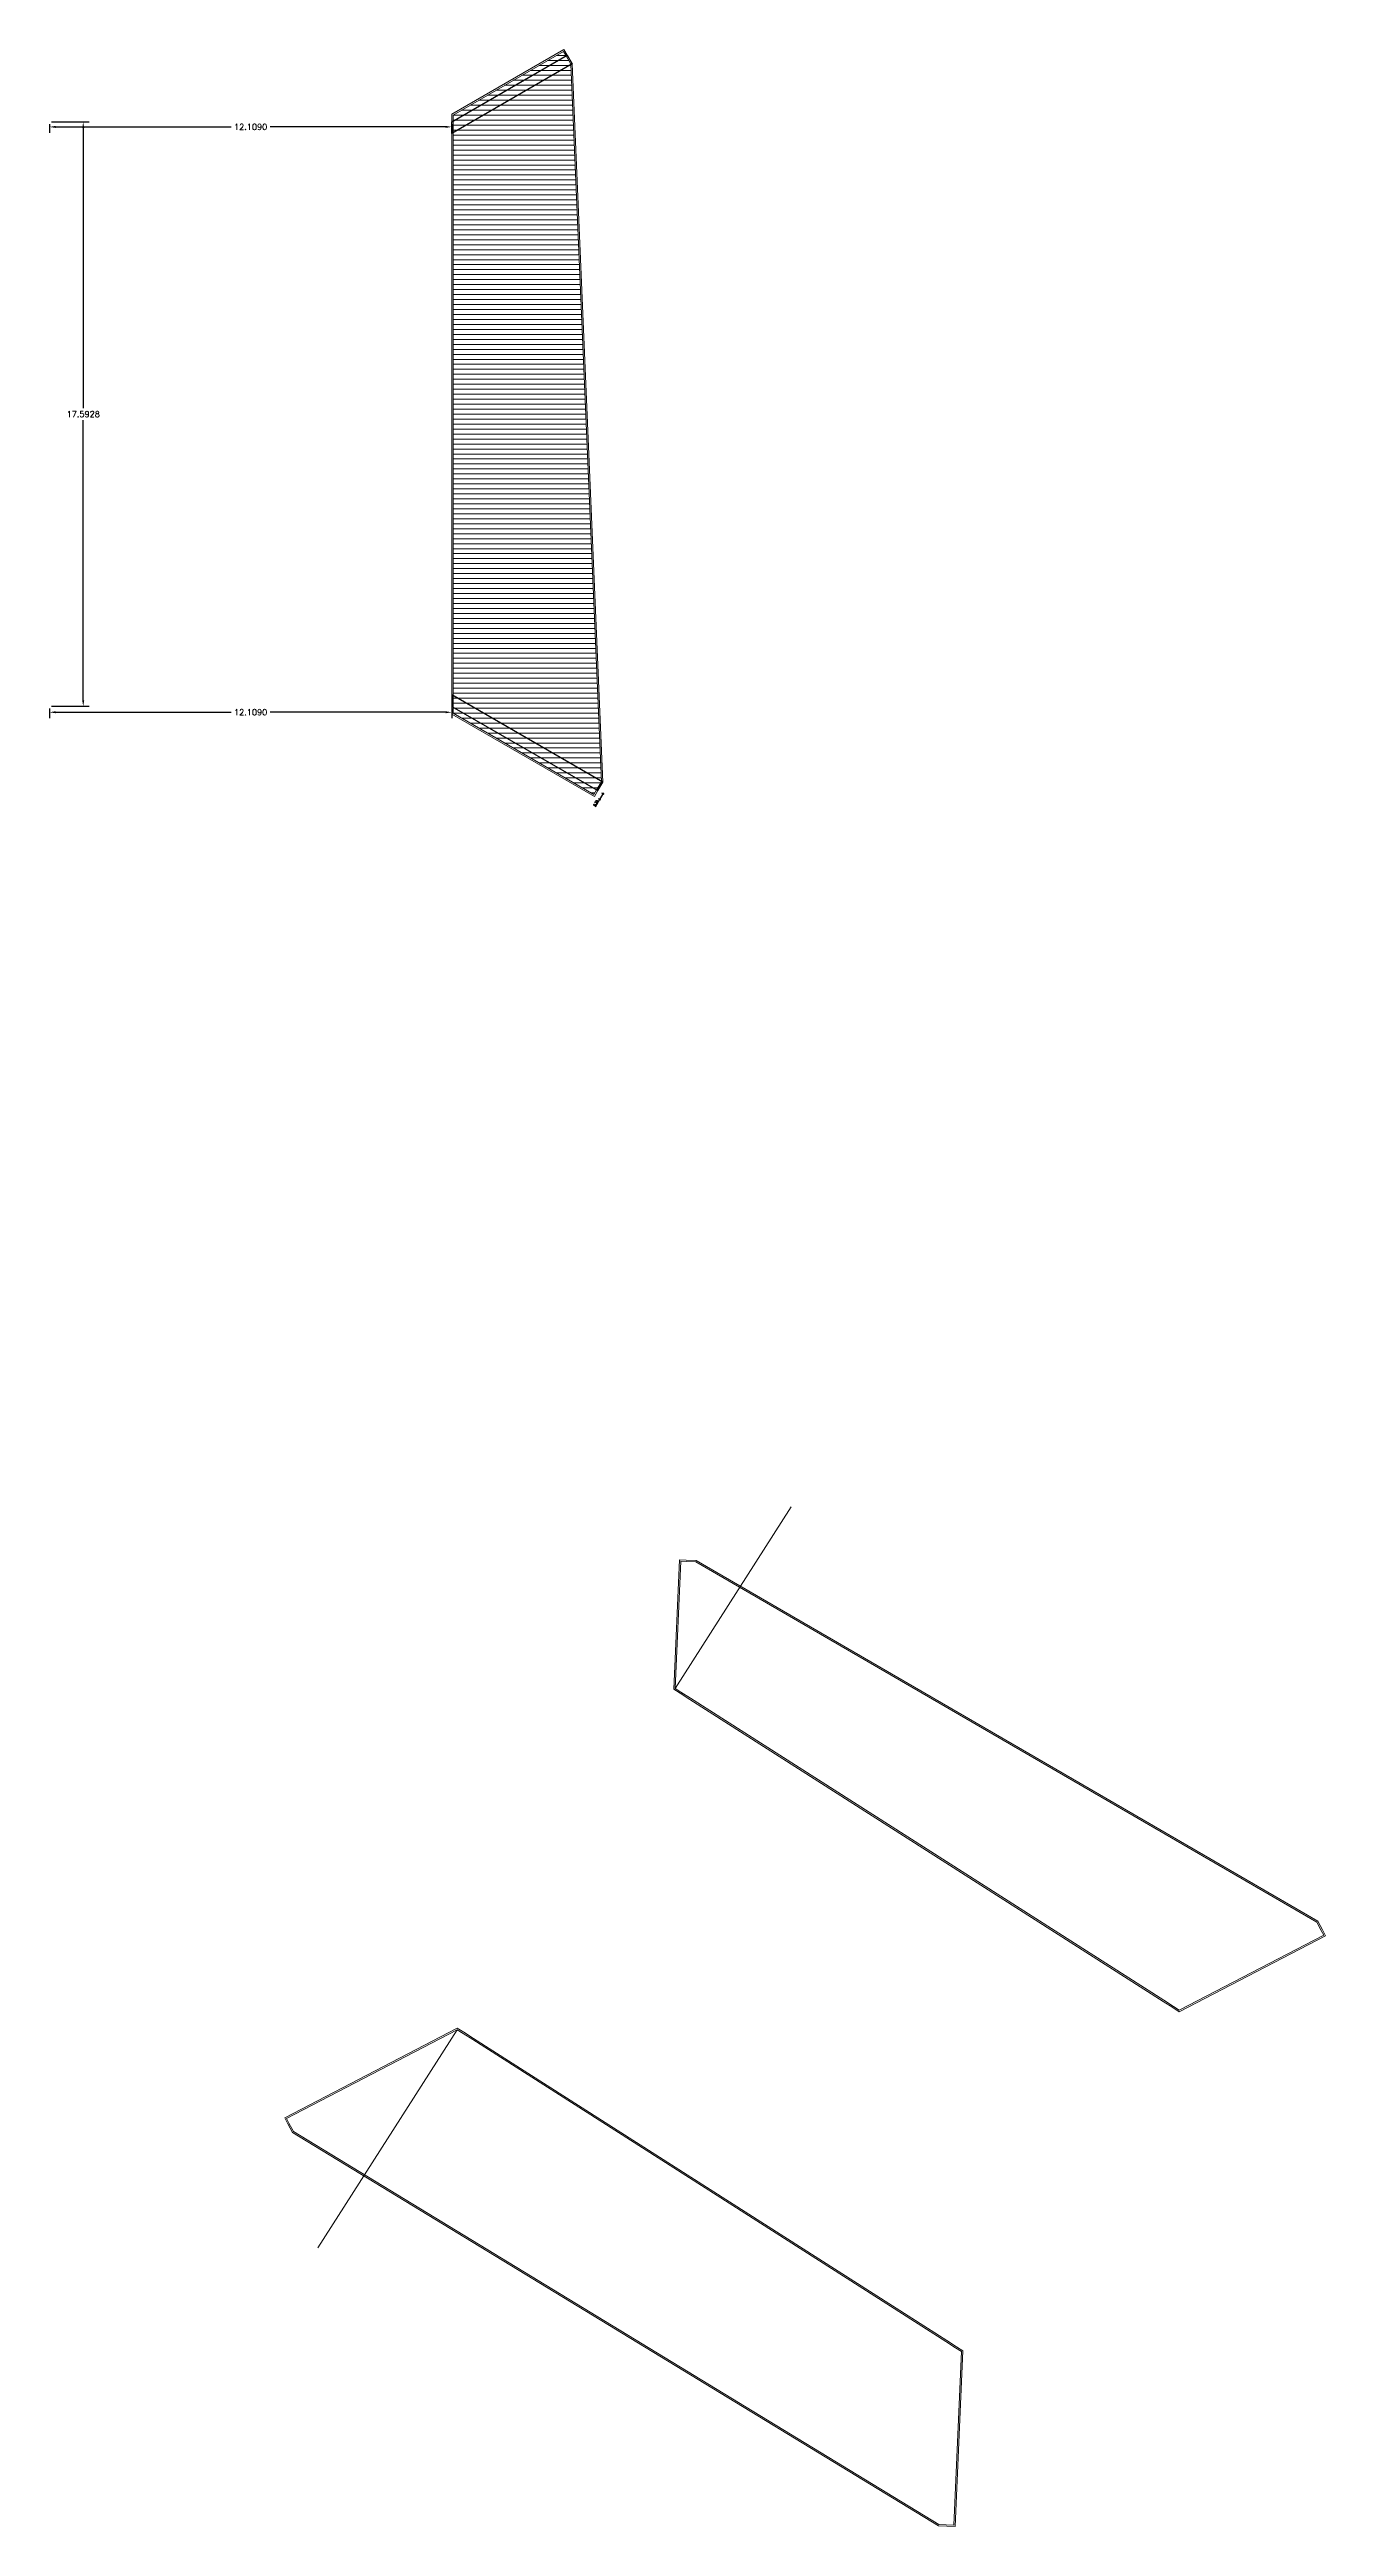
# Model space of a CAD drawing. Header units: metres. Extents: x 1291 to 1536, y 1774 to 1932.
# Drawn here: x 1341.4 to 1379.8, y 1817 to 1891.6 of the extents above; entities that cross this region are included whole.
import ezdxf

# ---------------------------------------------------------------- set-up
doc = ezdxf.new("R2010")
doc.units = ezdxf.units.M
doc.layers.add('Layer1', color=6, linetype='Continuous', lineweight=20)
doc.layers.add('YPSOM_CONTORNO AZUL', color=164, linetype='Continuous')
doc.styles.get("Standard").update_dxf_attribs({"font": 'simplex.shx'})
doc.styles.add('YPSOM-TEXTO', font='romans.shx')
doc.dimstyles.get("Standard").update_dxf_attribs({"dimtxt": 0.18, "dimasz": 0.18, "dimexe": 0.18, "dimexo": 0.0625, "dimgap": 0.09, "dimtad": 0, "dimtih": 1, "dimtoh": 1, "dimdec": 4, "dimzin": 0, "dimdsep": 46, "dimtxsty": 'Standard', "dimcen": 0.09, "dimadec": 0, "dimazin": 0, "dimtfac": 1, "dimtdec": 4, "dimtofl": 0, "dimtmove": 0, "dimatfit": 3, "dimfxl": 1, "dimtolj": 1, "dimtzin": 0, "dimarcsym": 0})
doc.dimstyles.new('YPSOM_25', dxfattribs={"dimscale": 0.025, "dimtxt": 2.5, "dimasz": 1.75, "dimexe": 1.25, "dimexo": 5, "dimtad": 1, "dimzin": 1, "dimdsep": 46, "dimtxsty": 'YPSOM-TEXTO', "dimblk": 'ARCHTICK', "dimcen": 0, "dimdle": 1.25, "dimclrd": 1, "dimclre": 9, "dimclrt": 2, "dimadec": 0, "dimazin": 0, "dimtfac": 1, "dimtmove": 0, "dimatfit": 3, "dimfxl": 1, "dimarcsym": 0})

# ---------------------------------------------------------------- blocks, each defined once
blk = doc.blocks.new('*D339')
at = {"layer": 'Defpoints', "color": 0, "transparency": 16777216}
for p in [(1341.353, 1889.374), (1342.367, 1889.374), (1341.353, 1871.782)]:
    blk.add_point(p, dxfattribs=at)
at = {"layer": 'Layer1', "color": 0, "lineweight": -2, "transparency": 16777216}
for p, q in [((1341.415, 1889.374), (1342.547, 1889.374)), ((1342.367, 1889.194), (1342.367, 1880.758)), ((1342.367, 1871.962), (1342.367, 1880.398)), ((1341.415, 1871.782), (1342.547, 1871.782))]:
    blk.add_line(p, q, dxfattribs=at)
at = {"layer": 'Layer1', "color": 0, "transparency": 16777216}
for points in [[(1342.337, 1889.194), (1342.397, 1889.194), (1342.367, 1889.374)], [(1342.337, 1871.962), (1342.397, 1871.962), (1342.367, 1871.782)]]:
    blk.add_solid(points, dxfattribs=at)
at = {"layer": 'Layer1', "color": 0, "transparency": 16777216, "insert": (1342.367, 1880.578), "char_height": 0.18, "attachment_point": 5}
blk.add_mtext('\\A1;17.5928', dxfattribs=at)
blk = doc.blocks.new('*D340')
at = {"layer": 'Defpoints', "color": 0, "transparency": 16777216}
for p in [(1341.353, 1889.374), (1353.462, 1889.374), (1353.462, 1889.225)]:
    blk.add_point(p, dxfattribs=at)
at = {"layer": 'Layer1', "color": 0, "lineweight": -2, "transparency": 16777216}
for p, q in [((1341.353, 1889.312), (1341.353, 1889.045)), ((1341.533, 1889.225), (1346.82, 1889.225)), ((1353.282, 1889.225), (1347.994, 1889.225)), ((1353.462, 1889.312), (1353.462, 1889.045))]:
    blk.add_line(p, q, dxfattribs=at)
at = {"layer": 'Layer1', "color": 0, "transparency": 16777216}
for points in [[(1341.533, 1889.255), (1341.533, 1889.195), (1341.353, 1889.225)], [(1353.282, 1889.255), (1353.282, 1889.195), (1353.462, 1889.225)]]:
    blk.add_solid(points, dxfattribs=at)
at = {"layer": 'Layer1', "color": 0, "transparency": 16777216, "insert": (1347.407, 1889.225), "char_height": 0.18, "attachment_point": 5}
blk.add_mtext('\\A1;12.1090', dxfattribs=at)
blk = doc.blocks.new('*D341')
at = {"layer": 'Defpoints', "color": 0, "transparency": 16777216}
for p in [(1341.353, 1871.782), (1353.462, 1871.782), (1353.462, 1871.603)]:
    blk.add_point(p, dxfattribs=at)
at = {"layer": 'Layer1', "color": 0, "lineweight": -2, "transparency": 16777216}
for p, q in [((1341.353, 1871.719), (1341.353, 1871.423)), ((1341.533, 1871.603), (1346.82, 1871.603)), ((1353.282, 1871.603), (1347.994, 1871.603)), ((1353.462, 1871.719), (1353.462, 1871.423))]:
    blk.add_line(p, q, dxfattribs=at)
at = {"layer": 'Layer1', "color": 0, "transparency": 16777216}
for points in [[(1341.533, 1871.633), (1341.533, 1871.573), (1341.353, 1871.603)], [(1353.282, 1871.633), (1353.282, 1871.573), (1353.462, 1871.603)]]:
    blk.add_solid(points, dxfattribs=at)
at = {"layer": 'Layer1', "color": 0, "transparency": 16777216, "insert": (1347.407, 1871.603), "char_height": 0.18, "attachment_point": 5}
blk.add_mtext('\\A1;12.1090', dxfattribs=at)
blk = doc.blocks.new('_ArchTick')
at = {"color": 0, "linetype": 'ByBlock', "const_width": 0.15}
blk.add_lwpolyline([(-0.5, -0.5), (0.5, 0.5)], dxfattribs=at)
blk = doc.blocks.new('*D351')
at = {"layer": 'Defpoints', "color": 0, "transparency": 16777216}
for p in [(1357.757, 1869.071), (1357.857, 1869.244), (1357.913, 1868.981)]:
    blk.add_point(p, dxfattribs=at)
at = {"layer": 'Layer1', "color": 1, "lineweight": -2, "transparency": 16777216}
for p, q in [((1357.913, 1868.981), (1357.781, 1868.751)), ((1358.029, 1869.181), (1357.913, 1868.981))]:
    blk.add_line(p, q, dxfattribs=at)
at = {"layer": 'Layer1', "color": 9, "lineweight": -2, "transparency": 16777216}
for p, q in [((1357.865, 1869.008), (1357.94, 1868.965)), ((1357.965, 1869.181), (1358.04, 1869.138))]:
    blk.add_line(p, q, dxfattribs=at)
at = {"layer": 'Layer1', "color": 1, "lineweight": -2, "transparency": 16777216, "xscale": 0.04375, "yscale": 0.04375, "zscale": 0.04375}
for p, rotation in [((1357.913, 1868.981), 239.9999999989483), ((1358.013, 1869.154), 59.99999999894823)]:
    blk.add_blockref('_ArchTick', p, dxfattribs=dict(at, rotation=rotation))
at = {"layer": 'Layer1', "color": 2, "transparency": 16777216, "insert": (1357.795, 1868.87), "char_height": 0.0625, "attachment_point": 5, "rotation": 60, "style": 'YPSOM-TEXTO'}
blk.add_mtext('0.20', dxfattribs=at)

msp = doc.modelspace()

# ---------------------------------------------------------------- linework, layer by layer
at = {"layer": 'Layer1'}
for p, q in [((1357.04825, 1891.07768), (1356.09171, 1891.07768)), ((1356.97857, 1891.22768), (1356.35152, 1891.22768)), ((1356.89197, 1891.37768), (1356.61133, 1891.37768)), ((1357.0802, 1890.32768), (1354.79267, 1890.32768)), ((1357.07381, 1890.47768), (1355.05248, 1890.47768)), ((1357.06742, 1890.62768), (1355.31229, 1890.62768)), ((1357.06103, 1890.77768), (1355.5721, 1890.77768)), ((1357.05464, 1890.92768), (1355.83191, 1890.92768)), ((1357.11214, 1889.57768), (1353.50171, 1889.57768)), ((1357.10575, 1889.72768), (1353.75344, 1889.72768)), ((1357.09936, 1889.87768), (1354.01325, 1889.87768)), ((1357.09297, 1890.02768), (1354.27306, 1890.02768)), ((1357.08658, 1890.17768), (1354.53287, 1890.17768)), ((1357.11853, 1889.42768), (1353.50171, 1889.42768)), ((1357.12492, 1889.27768), (1353.50171, 1889.27768)), ((1357.1313, 1889.12768), (1353.50171, 1889.12768)), ((1357.13769, 1888.97768), (1353.50171, 1888.97768)), ((1357.14408, 1888.82768), (1353.50171, 1888.82768)), ((1357.15047, 1888.67768), (1353.50171, 1888.67768)), ((1357.15686, 1888.52768), (1353.50171, 1888.52768)), ((1357.16325, 1888.37768), (1353.50171, 1888.37768)), ((1357.16964, 1888.22768), (1353.50171, 1888.22768)), ((1357.17603, 1888.07768), (1353.50171, 1888.07768)), ((1357.18241, 1887.92768), (1353.50171, 1887.92768)), ((1357.1888, 1887.77768), (1353.50171, 1887.77768)), ((1357.19519, 1887.62768), (1353.50171, 1887.62768)), ((1357.20158, 1887.47768), (1353.50171, 1887.47768)), ((1357.20797, 1887.32768), (1353.50171, 1887.32768)), ((1357.21436, 1887.17768), (1353.50171, 1887.17768)), ((1357.22075, 1887.02768), (1353.50171, 1887.02768)), ((1357.22713, 1886.87768), (1353.50171, 1886.87768)), ((1357.23352, 1886.72768), (1353.50171, 1886.72768)), ((1357.23991, 1886.57768), (1353.50171, 1886.57768)), ((1357.2463, 1886.42768), (1353.50171, 1886.42768)), ((1357.25269, 1886.27768), (1353.50171, 1886.27768)), ((1357.25908, 1886.12768), (1353.50171, 1886.12768)), ((1357.26547, 1885.97768), (1353.50171, 1885.97768)), ((1357.27185, 1885.82768), (1353.50171, 1885.82768)), ((1357.27824, 1885.67768), (1353.50171, 1885.67768)), ((1357.28463, 1885.52768), (1353.50171, 1885.52768)), ((1357.29102, 1885.37768), (1353.50171, 1885.37768)), ((1357.29741, 1885.22768), (1353.50171, 1885.22768)), ((1357.3038, 1885.07768), (1353.50171, 1885.07768)), ((1357.31019, 1884.92768), (1353.50171, 1884.92768)), ((1357.31658, 1884.77768), (1353.50171, 1884.77768)), ((1357.32296, 1884.62768), (1353.50171, 1884.62768)), ((1357.32935, 1884.47768), (1353.50171, 1884.47768)), ((1357.33574, 1884.32768), (1353.50171, 1884.32768)), ((1357.34213, 1884.17768), (1353.50171, 1884.17768)), ((1357.34852, 1884.02768), (1353.50171, 1884.02768)), ((1357.35491, 1883.87768), (1353.50171, 1883.87768)), ((1357.3613, 1883.72768), (1353.50171, 1883.72768)), ((1357.36768, 1883.57768), (1353.50171, 1883.57768)), ((1357.37407, 1883.42768), (1353.50171, 1883.42768)), ((1357.38046, 1883.27768), (1353.50171, 1883.27768)), ((1357.38685, 1883.12768), (1353.50171, 1883.12768)), ((1357.39324, 1882.97768), (1353.50171, 1882.97768)), ((1357.39963, 1882.82768), (1353.50171, 1882.82768)), ((1357.40602, 1882.67768), (1353.50171, 1882.67768)), ((1357.41241, 1882.52768), (1353.50171, 1882.52768)), ((1357.41879, 1882.37768), (1353.50171, 1882.37768)), ((1357.42518, 1882.22768), (1353.50171, 1882.22768)), ((1357.43157, 1882.07768), (1353.50171, 1882.07768)), ((1357.43796, 1881.92768), (1353.50171, 1881.92768)), ((1357.44435, 1881.77768), (1353.50171, 1881.77768)), ((1357.45074, 1881.62768), (1353.50171, 1881.62768)), ((1357.45713, 1881.47768), (1353.50171, 1881.47768)), ((1357.46351, 1881.32768), (1353.50171, 1881.32768)), ((1357.4699, 1881.17768), (1353.50171, 1881.17768)), ((1357.47629, 1881.02768), (1353.50171, 1881.02768)), ((1357.48268, 1880.87768), (1353.50171, 1880.87768)), ((1357.48907, 1880.72768), (1353.50171, 1880.72768)), ((1357.49546, 1880.57768), (1353.50171, 1880.57768)), ((1357.50185, 1880.42768), (1353.50171, 1880.42768)), ((1357.50824, 1880.27768), (1353.50171, 1880.27768)), ((1357.51462, 1880.12768), (1353.50171, 1880.12768)), ((1357.52101, 1879.97768), (1353.50171, 1879.97768)), ((1357.5274, 1879.82768), (1353.50171, 1879.82768)), ((1357.53379, 1879.67768), (1353.50171, 1879.67768)), ((1357.54018, 1879.52768), (1353.50171, 1879.52768)), ((1357.54657, 1879.37768), (1353.50171, 1879.37768)), ((1357.55296, 1879.22768), (1353.50171, 1879.22768)), ((1357.55934, 1879.07768), (1353.50171, 1879.07768)), ((1357.56573, 1878.92768), (1353.50171, 1878.92768)), ((1357.57212, 1878.77768), (1353.50171, 1878.77768)), ((1357.57851, 1878.62768), (1353.50171, 1878.62768)), ((1357.5849, 1878.47768), (1353.50171, 1878.47768)), ((1357.59129, 1878.32768), (1353.50171, 1878.32768)), ((1357.59768, 1878.17768), (1353.50171, 1878.17768)), ((1357.60406, 1878.02768), (1353.50171, 1878.02768)), ((1357.61045, 1877.87768), (1353.50171, 1877.87768)), ((1357.61684, 1877.72768), (1353.50171, 1877.72768)), ((1357.62323, 1877.57768), (1353.50171, 1877.57768)), ((1357.62962, 1877.42768), (1353.50171, 1877.42768)), ((1357.63601, 1877.27768), (1353.50171, 1877.27768)), ((1357.6424, 1877.12768), (1353.50171, 1877.12768)), ((1357.64879, 1876.97768), (1353.50171, 1876.97768)), ((1357.65517, 1876.82768), (1353.50171, 1876.82768)), ((1357.66156, 1876.67768), (1353.50171, 1876.67768)), ((1357.66795, 1876.52768), (1353.50171, 1876.52768)), ((1357.67434, 1876.37768), (1353.50171, 1876.37768)), ((1357.68073, 1876.22768), (1353.50171, 1876.22768)), ((1357.68712, 1876.07768), (1353.50171, 1876.07768)), ((1357.69351, 1875.92768), (1353.50171, 1875.92768)), ((1357.69989, 1875.77768), (1353.50171, 1875.77768)), ((1357.70628, 1875.62768), (1353.50171, 1875.62768)), ((1357.71267, 1875.47768), (1353.50171, 1875.47768)), ((1357.71906, 1875.32768), (1353.50171, 1875.32768)), ((1357.72545, 1875.17768), (1353.50171, 1875.17768)), ((1357.73184, 1875.02768), (1353.50171, 1875.02768)), ((1357.73823, 1874.87768), (1353.50171, 1874.87768)), ((1357.74462, 1874.72768), (1353.50171, 1874.72768)), ((1357.751, 1874.57768), (1353.50171, 1874.57768)), ((1357.75739, 1874.42768), (1353.50171, 1874.42768)), ((1357.76378, 1874.27768), (1353.50171, 1874.27768)), ((1357.77017, 1874.12768), (1353.50171, 1874.12768)), ((1357.77656, 1873.97768), (1353.50171, 1873.97768)), ((1357.78295, 1873.82768), (1353.50171, 1873.82768)), ((1357.78934, 1873.67768), (1353.50171, 1873.67768)), ((1357.79572, 1873.52768), (1353.50171, 1873.52768)), ((1357.80211, 1873.37768), (1353.50171, 1873.37768)), ((1357.8085, 1873.22768), (1353.50171, 1873.22768)), ((1357.81489, 1873.07768), (1353.50171, 1873.07768)), ((1357.82128, 1872.92768), (1353.50171, 1872.92768)), ((1357.82767, 1872.77768), (1353.50171, 1872.77768)), ((1357.83406, 1872.62768), (1353.50171, 1872.62768)), ((1357.84045, 1872.47768), (1353.50171, 1872.47768)), ((1357.84683, 1872.32768), (1353.50171, 1872.32768)), ((1357.85322, 1872.17768), (1353.50171, 1872.17768)), ((1357.85961, 1872.02768), (1353.50171, 1872.02768)), ((1357.866, 1871.87768), (1353.50171, 1871.87768)), ((1357.87239, 1871.72768), (1353.50171, 1871.72768)), ((1357.87878, 1871.57768), (1353.50171, 1871.57768)), ((1357.88517, 1871.42768), (1353.75484, 1871.42768)), ((1357.89155, 1871.27768), (1354.01465, 1871.27768)), ((1357.89794, 1871.12768), (1354.27446, 1871.12768)), ((1357.90433, 1870.97768), (1354.53426, 1870.97768)), ((1357.91072, 1870.82768), (1354.79407, 1870.82768)), ((1357.91711, 1870.67768), (1355.05388, 1870.67768)), ((1357.9235, 1870.52768), (1355.31369, 1870.52768)), ((1357.92989, 1870.37768), (1355.57349, 1870.37768)), ((1357.93628, 1870.22768), (1355.8333, 1870.22768)), ((1357.94266, 1870.07768), (1356.09311, 1870.07768)), ((1357.94905, 1869.92768), (1356.35292, 1869.92768)), ((1357.95544, 1869.77768), (1356.61272, 1869.77768)), ((1357.96183, 1869.62768), (1356.87253, 1869.62768)), ((1357.94589, 1869.47768), (1357.13234, 1869.47768)), ((1357.85929, 1869.32768), (1357.39215, 1869.32768)), ((1357.77268, 1869.17768), (1357.65196, 1869.17768)), ((1363.67543, 1847.68554), (1360.18565, 1842.21829)), ((1349.43434, 1825.37478), (1353.62748, 1831.94395))]:
    msp.add_line(p, q, dxfattribs=at)
for points in [[(1353.46171, 1889.60544), (1356.83645, 1891.55385), (1356.93645, 1891.38064), (1357.08645, 1891.12083), (1358.00714, 1869.50378), (1357.85714, 1869.24397), (1357.75714, 1869.07077), (1353.46171, 1871.55074), (1353.46171, 1871.78168), (1353.46171, 1872.12809), (1353.46171, 1889.02809), (1353.46171, 1889.3745)], [(1353.50171, 1889.58234), (1356.82181, 1891.49921), (1356.90181, 1891.36064), (1357.0469, 1891.10933), (1357.96668, 1869.5137), (1357.8225, 1869.26397), (1357.7425, 1869.12541), (1353.50171, 1871.57383), (1353.50171, 1871.78168), (1353.50171, 1872.12809), (1353.50171, 1889.02809), (1353.50171, 1889.3745)], [(1360.14467, 1842.197), (1360.31806, 1846.08996), (1360.51786, 1846.08106), (1360.81757, 1846.06771), (1379.53437, 1835.21293), (1379.67266, 1834.94671), (1379.76485, 1834.76922), (1375.36332, 1832.48284), (1375.16866, 1832.6071), (1374.87666, 1832.79348), (1360.63133, 1841.88636), (1360.33933, 1842.07274)], [(1360.18565, 1842.21829), (1360.35624, 1846.04822), (1360.51608, 1846.0411), (1360.80599, 1846.02818), (1379.50423, 1835.18417), (1379.63716, 1834.92827), (1379.71092, 1834.78628), (1375.36537, 1832.52899), (1375.19018, 1832.64082), (1374.89818, 1832.8272), (1360.65285, 1841.92008), (1360.36085, 1842.10646)], [(1348.43312, 1829.2908), (1353.62954, 1831.99009), (1353.8242, 1831.86584), (1354.1162, 1831.67945), (1368.36153, 1822.58657), (1368.65353, 1822.40019), (1368.84819, 1822.27594), (1368.61268, 1816.98853), (1368.11318, 1817.01078), (1348.6636, 1828.8471), (1348.52531, 1829.11332)], [(1348.48705, 1829.27375), (1353.62748, 1831.94395), (1353.80268, 1831.83212), (1354.09468, 1831.64574), (1368.34001, 1822.55286), (1368.63201, 1822.36647), (1368.8072, 1822.25464), (1368.5745, 1817.03027), (1368.12521, 1817.05028), (1348.69395, 1828.87545), (1348.56081, 1829.13176)]]:
    msp.add_lwpolyline(points, close=True, dxfattribs=at)
at = {"layer": 'YPSOM_CONTORNO AZUL'}
for points in [[(1353.46171, 1889.02809), (1353.46171, 1889.3745), (1356.93645, 1891.38064), (1357.08645, 1891.12083), (1353.46171, 1889.02809)], [(1353.46171, 1872.12809), (1353.46171, 1871.78168), (1357.85714, 1869.24397), (1358.00714, 1869.50378), (1353.46171, 1872.12809)]]:
    msp.add_lwpolyline(points, dxfattribs=at)

# ---------------------------------------------------------------- dimensions: what is measured, and where the dimension line sits
at = {"layer": 'Layer1'}
for p1, p2, distance, dimstyle, picture, middle in [((1341.35271, 1871.78168), (1341.35271, 1889.3745), -1.01409, 'Standard', '*D339', (1342.3668, 1880.57809)), ((1341.35271, 1889.3745), (1353.46171, 1889.3745), -0.14921, 'Standard', '*D340', (1347.40721, 1889.22529)), ((1341.35271, 1871.78168), (1353.46171, 1871.7817), -0.17849, 'Standard', '*D341', (1347.40721, 1871.6032)), ((1357.85714, 1869.24397), (1357.75714, 1869.07077), 0.18039, 'YPSOM_25', '*D351', (1357.79547, 1868.87011))]:
    dim = msp.add_aligned_dim(p1=p1, p2=p2, distance=distance, dimstyle=dimstyle, dxfattribs=at)
    dim.commit()
    dim.dimension.update_dxf_attribs({"geometry": picture, "text_midpoint": middle})

doc.saveas('drawing.dxf')
